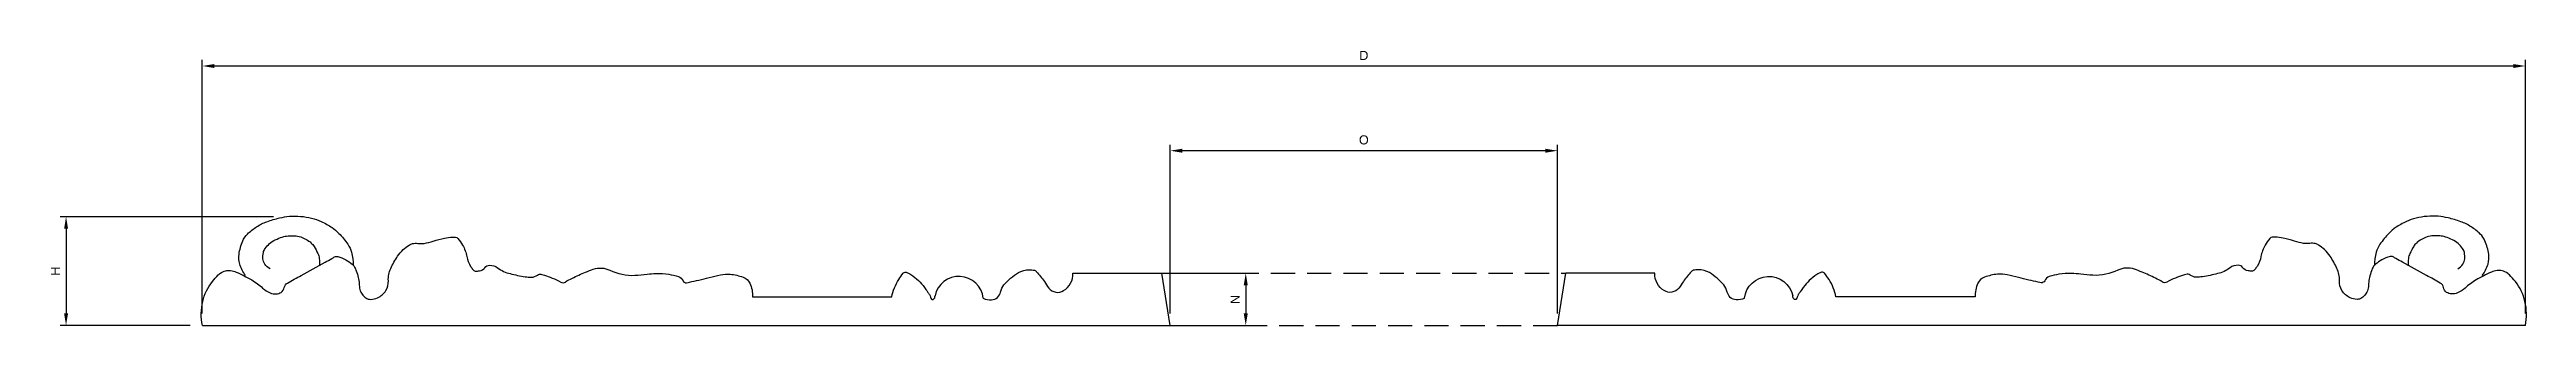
# Model space of a CAD drawing. Header units: millimetres. Extents: x 96 to 279, y 61 to 183.
# Drawn here: x 188.23 to 213.82, y 146.11 to 148.97 of the extents above; entities that cross this region are included whole.
import ezdxf

# ---------------------------------------------------------------- set-up
doc = ezdxf.new("R2010")
doc.units = ezdxf.units.MM
doc.linetypes.add('HIDDEN', pattern=[0.375, 0.25, -0.125])
doc.layers.add('DIMENSIONS', color=4, linetype='Continuous')
doc.styles.get("Standard").update_dxf_attribs({"font": 'arial.ttf'})
doc.dimstyles.new('BALMER1', dxfattribs={"dimscale": 0, "dimtxt": 0.09375, "dimasz": 0.125, "dimexe": 0.0625, "dimexo": 0.125, "dimgap": 0.0625, "dimtad": 1, "dimdec": 4, "dimlfac": -1, "dimzin": 3, "dimdsep": 46, "dimlunit": 4, "dimtxsty": 'Standard', "dimcen": 0.0625, "dimdle": 0.0625, "dimclrd": 256, "dimclre": 256, "dimclrt": 256, "dimadec": 0, "dimazin": 0, "dimtfac": 0.75, "dimtdec": 4, "dimtix": 1, "dimtmove": 2, "dimatfit": 3, "dimfxl": 1, "dimtolj": 1, "dimtzin": 3, "dimarcsym": 0})

msp = doc.modelspace()

# ---------------------------------------------------------------- blocks, each defined once
blk = doc.blocks.new('*D134')
at = {"layer": 'Defpoints', "color": 0, "transparency": 16777216}
for p in [(213.811, 148.798), (189.811, 146.114), (213.811, 146.114)]:
    blk.add_point(p, dxfattribs=at)
at = {"layer": 'DIMENSIONS', "lineweight": -2, "transparency": 16777216}
for p, q in [((189.811, 146.239), (189.811, 148.86)), ((189.936, 148.798), (213.686, 148.798)), ((213.811, 146.239), (213.811, 148.86))]:
    blk.add_line(p, q, dxfattribs=at)
at = {"layer": 'DIMENSIONS', "transparency": 16777216}
for points in [[(189.936, 148.818), (189.936, 148.777), (189.811, 148.798)], [(213.686, 148.818), (213.686, 148.777), (213.811, 148.798)]]:
    blk.add_solid(points, dxfattribs=at)
at = {"layer": 'DIMENSIONS', "transparency": 16777216, "insert": (201.811, 148.907), "char_height": 0.0938, "attachment_point": 5}
blk.add_mtext('\\A1;D', dxfattribs=at)
blk = doc.blocks.new('*D135')
at = {"layer": 'Defpoints', "color": 0, "transparency": 16777216}
for p in [(190.673, 147.239), (188.403, 146.114), (189.811, 146.114)]:
    blk.add_point(p, dxfattribs=at)
at = {"layer": 'DIMENSIONS', "lineweight": -2, "transparency": 16777216}
for p, q in [((190.548, 147.239), (188.341, 147.239)), ((188.403, 147.114), (188.403, 146.239)), ((189.686, 146.114), (188.341, 146.114))]:
    blk.add_line(p, q, dxfattribs=at)
at = {"layer": 'DIMENSIONS', "transparency": 16777216}
for points in [[(188.383, 147.114), (188.424, 147.114), (188.403, 147.239)], [(188.383, 146.239), (188.424, 146.239), (188.403, 146.114)]]:
    blk.add_solid(points, dxfattribs=at)
at = {"layer": 'DIMENSIONS', "transparency": 16777216, "insert": (188.294, 146.676), "char_height": 0.0938, "attachment_point": 5, "rotation": 90}
blk.add_mtext('\\A1;H', dxfattribs=at)
blk = doc.blocks.new('*D136')
at = {"layer": 'Defpoints', "color": 0, "transparency": 16777216}
for p in [(199.811, 147.922), (199.811, 146.114), (203.811, 146.114)]:
    blk.add_point(p, dxfattribs=at)
at = {"layer": 'DIMENSIONS', "lineweight": -2, "transparency": 16777216}
for p, q in [((199.811, 146.239), (199.811, 147.984)), ((203.686, 147.922), (199.936, 147.922)), ((203.811, 146.239), (203.811, 147.984))]:
    blk.add_line(p, q, dxfattribs=at)
at = {"layer": 'DIMENSIONS', "transparency": 16777216}
for points in [[(199.936, 147.942), (199.936, 147.901), (199.811, 147.922)], [(203.686, 147.942), (203.686, 147.901), (203.811, 147.922)]]:
    blk.add_solid(points, dxfattribs=at)
at = {"layer": 'DIMENSIONS', "transparency": 16777216, "insert": (201.811, 148.033), "char_height": 0.0938, "attachment_point": 5}
blk.add_mtext('\\A1;O', dxfattribs=at)
blk = doc.blocks.new('*D137')
at = {"layer": 'Defpoints', "color": 0, "transparency": 16777216}
for p in [(199.725, 146.655), (199.811, 146.114), (200.591, 146.114)]:
    blk.add_point(p, dxfattribs=at)
at = {"layer": 'DIMENSIONS', "lineweight": -2, "transparency": 16777216}
for p, q in [((199.85, 146.655), (200.654, 146.655)), ((200.591, 146.53), (200.591, 146.239)), ((199.936, 146.114), (200.654, 146.114))]:
    blk.add_line(p, q, dxfattribs=at)
at = {"layer": 'DIMENSIONS', "transparency": 16777216}
for points in [[(200.57, 146.53), (200.612, 146.53), (200.591, 146.655)], [(200.57, 146.239), (200.612, 146.239), (200.591, 146.114)]]:
    blk.add_solid(points, dxfattribs=at)
at = {"layer": 'DIMENSIONS', "transparency": 16777216, "insert": (200.482, 146.384), "char_height": 0.0938, "attachment_point": 5, "rotation": 90}
blk.add_mtext('\\A1;N', dxfattribs=at)

# ---------------------------------------------------------------- dimensions: what is measured, and where the dimension line sits
at = {"layer": 'DIMENSIONS'}
for base, p1, p2, text, picture, middle in [((213.81125, 148.79759), (189.81125, 146.11394), (213.81125, 146.11394), 'D', '*D134', (201.81125, 148.90697)), ((199.81125, 147.9216), (203.81125, 146.11394), (199.81125, 146.11394), 'O', '*D136', (201.81125, 148.0326))]:
    dim = msp.add_linear_dim(base=base, p1=p1, p2=p2, text=text, dimstyle='BALMER1', override={"dimscale": 1}, dxfattribs=at)
    dim.commit()
    dim.dimension.update_dxf_attribs({"geometry": picture, "text_midpoint": middle})
for base, p1, p2, text, picture, middle in [((188.4034, 146.11394), (190.67318, 147.23894), (189.81125, 146.11394), 'H', '*D135', (188.29403, 146.67644)), ((200.59101, 146.11394), (199.72516, 146.65465), (199.81125, 146.11394), 'N', '*D137', (200.48164, 146.3843))]:
    dim = msp.add_linear_dim(base=base, p1=p1, p2=p2, angle=90, text=text, dimstyle='BALMER1', override={"dimscale": 1}, dxfattribs=at)
    dim.commit()
    dim.dimension.update_dxf_attribs({"geometry": picture, "text_midpoint": middle})

# ---------------------------------------------------------------- linework, layer by layer
for p, q in [((198.80575, 146.65465), (199.72516, 146.65465)), ((199.81125, 146.11394), (199.72516, 146.65465)), ((203.81125, 146.11394), (203.89734, 146.65465)), ((204.81674, 146.65465), (203.89734, 146.65465)), ((195.49501, 146.40915), (196.93376, 146.40915)), ((208.12748, 146.40915), (206.68874, 146.40915)), ((189.81125, 146.11394), (199.81125, 146.11394)), ((213.81125, 146.11394), (203.81125, 146.11394))]:
    msp.add_line(p, q)
at = {"linetype": 'HIDDEN'}
for p, q in [((199.72516, 146.65465), (203.89734, 146.65465)), ((199.81125, 146.11394), (203.81125, 146.11394))]:
    msp.add_line(p, q, dxfattribs=at)
at = {"flags": 128}
for points in [[(190.25753, 146.63039, -0.08823802), (190.19733, 146.74873, -0.1128337), (190.19005, 146.85281, -0.06080202), (190.22859, 146.98874, -0.09998972), (190.2772, 147.06023, -0.05260819), (190.37205, 147.13526, -0.05361756), (190.47854, 147.18763, -0.02895193), (190.60976, 147.22707, -0.03876083), (190.71092, 147.24305, -0.04005321), (190.82663, 147.24294, -0.04016147), (190.94053, 147.22441, -0.04853757), (191.03906, 147.18972, -0.03909638), (191.15192, 147.12604, -0.05552655), (191.2215, 147.0671, -0.03475866), (191.31378, 146.95474, -0.09226097), (191.35256, 146.87109, -0.06209202), (191.3697, 146.73579)], [(213.36497, 146.63039, 0.08823802), (213.42517, 146.74873, 0.1128337), (213.43245, 146.85281, 0.06080202), (213.39391, 146.98874, 0.09998972), (213.3453, 147.06023, 0.05260819), (213.25045, 147.13526, 0.05361756), (213.14396, 147.18763, 0.02895193), (213.01274, 147.22707, 0.03876083), (212.91158, 147.24305, 0.04005321), (212.79587, 147.24294, 0.04016147), (212.68197, 147.22441, 0.04853757), (212.58344, 147.18972, 0.03909638), (212.47058, 147.12604, 0.05552655), (212.401, 147.0671, 0.03475866), (212.30872, 146.95474, 0.09226097), (212.26994, 146.87109, 0.06209202), (212.25279, 146.73579)], [(189.81125, 146.11394, -0.10475143), (189.81519, 146.36366, -0.11542576), (189.91489, 146.56779, -0.01478251), (189.97638, 146.6388, -0.06220668), (189.99347, 146.65328, -0.07885813), (190.05262, 146.67981, -0.10043939), (190.1036, 146.68308, -0.07211073), (190.1614, 146.66645, -0.02408669), (190.32101, 146.58491, -0.05732173), (190.43397, 146.50167, 0.08730025), (190.5116, 146.45133, 0.11322348), (190.57385, 146.44027, 0.13401441), (190.62486, 146.45697, 0.20686333), (190.65782, 146.50726, -0.22524253), (190.68994, 146.5527, -0.00273859), (190.83299, 146.63214, 0.00158701), (191.08015, 146.76866, 0.00074493), (191.14851, 146.80683, -0.00172718), (191.17802, 146.82323, -0.19236677), (191.20974, 146.82718, -0.06494337), (191.29468, 146.79266, -0.0457497), (191.35926, 146.74781, -0.09258065), (191.38407, 146.71759, -0.04070415), (191.4017, 146.67829, -0.02491299), (191.42183, 146.61093, -0.05039564), (191.43071, 146.54787, 0.05120706), (191.43955, 146.48581, 0.09268303), (191.46184, 146.43704, 0.09076709), (191.5009, 146.39869, 0.15317074), (191.5502, 146.38391, 0.1066093), (191.62144, 146.40022, 0.07051187), (191.67031, 146.43212, 0.0733999), (191.70666, 146.47484, 0.1549287), (191.73287, 146.57702, -0.12452596), (191.75765, 146.7048, -0.03699211), (191.82895, 146.83129, -0.06081964), (191.88656, 146.8985, -0.04289313), (191.94829, 146.94591, -0.08790308), (191.98357, 146.96057, -0.08968138), (192.03831, 146.96273, 0.07704822), (192.10193, 146.96365, 0.03524266), (192.19714, 146.98683, -0.02879851), (192.31323, 147.01667, -0.0255932), (192.39785, 147.02883, -0.07220498), (192.42824, 147.02724, -0.16606455), (192.45083, 147.01413, -0.04939357), (192.50042, 146.94426, -0.08430311), (192.54324, 146.82705, 0.09656751), (192.58318, 146.72545, 0.02579357), (192.60651, 146.69268, 0.0702049), (192.61726, 146.68246, 0.14153277), (192.63111, 146.67758, 0.04551118), (192.67593, 146.67907, 0.21458151), (192.7294, 146.71162, -0.24431853), (192.77853, 146.73785, -0.16441325), (192.86209, 146.71065, 0.10018406), (192.99034, 146.65012, 0.01944532), (193.14665, 146.61805, 0.04786954), (193.21143, 146.61365, 0.15063373), (193.27414, 146.63491, -0.22775883), (193.31848, 146.64289, -0.01770052), (193.34501, 146.63453, -0.00571559), (193.42584, 146.60483, -0.03849999), (193.51387, 146.56334, 0.13840482), (193.54062, 146.55672, 0.13755464), (193.56073, 146.56308, -0.03400838), (193.63384, 146.60411, -0.01032328), (193.77119, 146.66592, -0.01834432), (193.85037, 146.69622, -0.19669608), (194.02069, 146.68606, 0.12369786), (194.28052, 146.63288, 0.02398162), (194.40557, 146.64444, -0.03146462), (194.50104, 146.65183, -0.03874022), (194.6302, 146.64367, -0.04902773), (194.72966, 146.61948, -0.20125134), (194.7775, 146.57635, 0.33337868), (194.81418, 146.55691, 0.01342382), (194.84385, 146.56241, 0.00405495), (194.94136, 146.58402, 0.00613477), (195.04796, 146.60993, -0.0056265), (195.16416, 146.6383, -0.08299929), (195.26545, 146.64465, -0.06175008), (195.39797, 146.61413, -0.19722852), (195.4677, 146.55056, -0.12634709), (195.49501, 146.40915)], [(190.51029, 146.70002, -0.11122834), (190.4569, 146.74806, -0.137216), (190.43716, 146.80323, -0.07017064), (190.44168, 146.86856, -0.09993289), (190.46003, 146.91098, -0.06520347), (190.5056, 146.9611, -0.0619296), (190.56527, 147.0001, -0.03824006), (190.63704, 147.02868, -0.04847589), (190.69674, 147.04112, -0.04938152), (190.7625, 147.04178, -0.049458), (190.827, 147.02954, -0.05844372), (190.88583, 147.00446, -0.05987473), (190.93592, 146.9672, -0.06205568), (190.96513, 146.93164, -0.03447431), (191.00437, 146.85894, -0.07515774), (191.01937, 146.80599, -0.0549858), (191.02057, 146.73098)], [(213.81125, 146.11394, 0.10475143), (213.80731, 146.36366, 0.11542576), (213.70761, 146.56779, 0.01478251), (213.64611, 146.6388, 0.06220668), (213.62903, 146.65328, 0.07885813), (213.56988, 146.67981, 0.10043939), (213.51889, 146.68308, 0.07211073), (213.4611, 146.66645, 0.02408669), (213.30149, 146.58491, 0.05732173), (213.18853, 146.50167, -0.08730025), (213.1109, 146.45133, -0.11322348), (213.04865, 146.44027, -0.13401441), (212.99763, 146.45697, -0.20686333), (212.96467, 146.50726, 0.22524253), (212.93256, 146.5527, 0.00273859), (212.78951, 146.63214, -0.00158701), (212.54234, 146.76866, -0.00074493), (212.47399, 146.80683, 0.00172718), (212.44448, 146.82323, 0.19236677), (212.41276, 146.82718, 0.06494337), (212.32781, 146.79266, 0.0457497), (212.26324, 146.74781, 0.09258065), (212.23842, 146.71759, 0.04070415), (212.2208, 146.67829, 0.02491299), (212.20067, 146.61093, 0.05039564), (212.19179, 146.54787, -0.05120706), (212.18295, 146.48581, -0.09268303), (212.16066, 146.43704, -0.09076709), (212.1216, 146.39869, -0.15317074), (212.07229, 146.38391, -0.1066093), (212.00106, 146.40022, -0.07051187), (211.95219, 146.43212, -0.0733999), (211.91584, 146.47484, -0.1549287), (211.88962, 146.57702, 0.12452596), (211.86485, 146.7048, 0.03699211), (211.79355, 146.83129, 0.06081964), (211.73594, 146.8985, 0.04289313), (211.67421, 146.94591, 0.08790308), (211.63893, 146.96057, 0.08968138), (211.58419, 146.96273, -0.07704822), (211.52057, 146.96365, -0.03524266), (211.42536, 146.98683, 0.02879851), (211.30927, 147.01667, 0.0255932), (211.22465, 147.02883, 0.07220498), (211.19425, 147.02724, 0.16606455), (211.17166, 147.01413, 0.04939357), (211.12208, 146.94426, 0.08430311), (211.07926, 146.82705, -0.09656751), (211.03931, 146.72545, -0.02579357), (211.01599, 146.69268, -0.0702049), (211.00524, 146.68246, -0.14153277), (210.99139, 146.67758, -0.04551118), (210.94656, 146.67907, -0.21458151), (210.89309, 146.71162, 0.24431853), (210.84396, 146.73785, 0.16441325), (210.76041, 146.71065, -0.10018406), (210.63215, 146.65012, -0.01944532), (210.47585, 146.61805, -0.04786954), (210.41106, 146.61365, -0.15063373), (210.34835, 146.63491, 0.22775883), (210.30402, 146.64289, 0.01770052), (210.27749, 146.63453, 0.00571559), (210.19666, 146.60483, 0.03849999), (210.10862, 146.56334, -0.13840482), (210.08188, 146.55672, -0.13755464), (210.06177, 146.56308, 0.03400838), (209.98866, 146.60411, 0.01032328), (209.85131, 146.66592, 0.01834432), (209.77213, 146.69622, 0.19669608), (209.6018, 146.68606, -0.12369786), (209.34198, 146.63288, -0.02398162), (209.21693, 146.64444, 0.03146462), (209.12146, 146.65183, 0.03874022), (208.9923, 146.64367, 0.04902773), (208.89284, 146.61948, 0.20125134), (208.845, 146.57635, -0.33337868), (208.80831, 146.55691, -0.01342382), (208.77864, 146.56241, -0.00405495), (208.68113, 146.58402, -0.00613477), (208.57454, 146.60993, 0.0056265), (208.45834, 146.6383, 0.08299929), (208.35705, 146.64465, 0.06175008), (208.22453, 146.61413, 0.19722852), (208.1548, 146.55056, 0.12634709), (208.12748, 146.40915)], [(213.11221, 146.70002, 0.11122834), (213.16559, 146.74806, 0.137216), (213.18534, 146.80323, 0.07017064), (213.18082, 146.86856, 0.09993289), (213.16246, 146.91098, 0.06520347), (213.1169, 146.9611, 0.0619296), (213.05723, 147.0001, 0.03824006), (212.98546, 147.02868, 0.04847589), (212.92576, 147.04112, 0.04938152), (212.86, 147.04178, 0.049458), (212.79549, 147.02954, 0.05844372), (212.73667, 147.00446, 0.05987473), (212.68658, 146.9672, 0.06205568), (212.65736, 146.93164, 0.03447431), (212.61812, 146.85894, 0.07515774), (212.60313, 146.80599, 0.0549858), (212.60193, 146.73098)], [(196.93376, 146.40915, -0.04484046), (196.96172, 146.50299, -0.04571738), (197.00528, 146.5886, -0.02052607), (197.05064, 146.65448, -0.12703582), (197.0609, 146.66267, -0.18202195), (197.08339, 146.66405, -0.07470315), (197.13155, 146.6409, -0.04124059), (197.20904, 146.57828, -0.04379478), (197.271, 146.50781, -0.00697022), (197.30278, 146.46327, -0.01048955), (197.32285, 146.43295, -0.06033907), (197.33451, 146.40839, 0.07193832), (197.34478, 146.38799, 0.45177239), (197.36651, 146.38555, 0.22972673), (197.38055, 146.42043)], [(197.87894, 146.39648, 0.13020718), (197.96486, 146.37883, 0.17559336), (198.02548, 146.40475, 0.15047454), (198.05742, 146.46048, -0.11858196), (198.09314, 146.53298, -0.0840928), (198.24196, 146.66069, -0.14201526), (198.35567, 146.69084, -0.03440214), (198.40761, 146.68607, -0.1451448), (198.41897, 146.6806, -0.02749252), (198.42983, 146.6696, -0.00669093), (198.47122, 146.62148, -0.03596636), (198.5102, 146.56748, 0.02946088), (198.55691, 146.50096, 0.3801162), (198.70917, 146.47432, 0.26912889), (198.80575, 146.65465)], [(205.74356, 146.39648, -0.13020718), (205.65764, 146.37883, -0.17559336), (205.59702, 146.40475, -0.15047454), (205.56508, 146.46048, 0.11858196), (205.52936, 146.53298, 0.0840928), (205.38053, 146.66069, 0.14201526), (205.26683, 146.69084, 0.03440214), (205.21489, 146.68607, 0.1451448), (205.20353, 146.6806, 0.02749252), (205.19267, 146.6696, 0.00669093), (205.15127, 146.62148, 0.03596636), (205.11229, 146.56748, -0.02946088), (205.06559, 146.50096, -0.3801162), (204.91333, 146.47432, -0.26912889), (204.81674, 146.65465)], [(206.68874, 146.40915, 0.04484046), (206.66077, 146.50299, 0.04571738), (206.61722, 146.5886, 0.02052607), (206.57186, 146.65448, 0.12703582), (206.5616, 146.66267, 0.18202195), (206.53911, 146.66405, 0.07470315), (206.49095, 146.6409, 0.04124059), (206.41346, 146.57828, 0.04379478), (206.3515, 146.50781, 0.00697022), (206.31972, 146.46327, 0.01048955), (206.29965, 146.43295, 0.06033907), (206.28799, 146.40839, -0.07193832), (206.27772, 146.38799, -0.45177239), (206.25599, 146.38555, -0.22972673), (206.24195, 146.42043)]]:
    msp.add_lwpolyline(points, format="xyb", dxfattribs=at)
for points in [[(197.87894, 146.39648, 0.85432371), (197.38055, 146.42043, 0.85432371)], [(205.74356, 146.39648, -0.85432371), (206.24195, 146.42043, -0.85432371)]]:
    msp.add_lwpolyline(points, format="xyb")

msp.set_redraw_order([(e.dxf.handle, doc.entitydb.next_handle()) for e in msp.query("TEXT MTEXT ATTDEF DIMENSION ARC_DIMENSION")])  # texts and dimensions are drawn at this point

doc.saveas('drawing.dxf')
